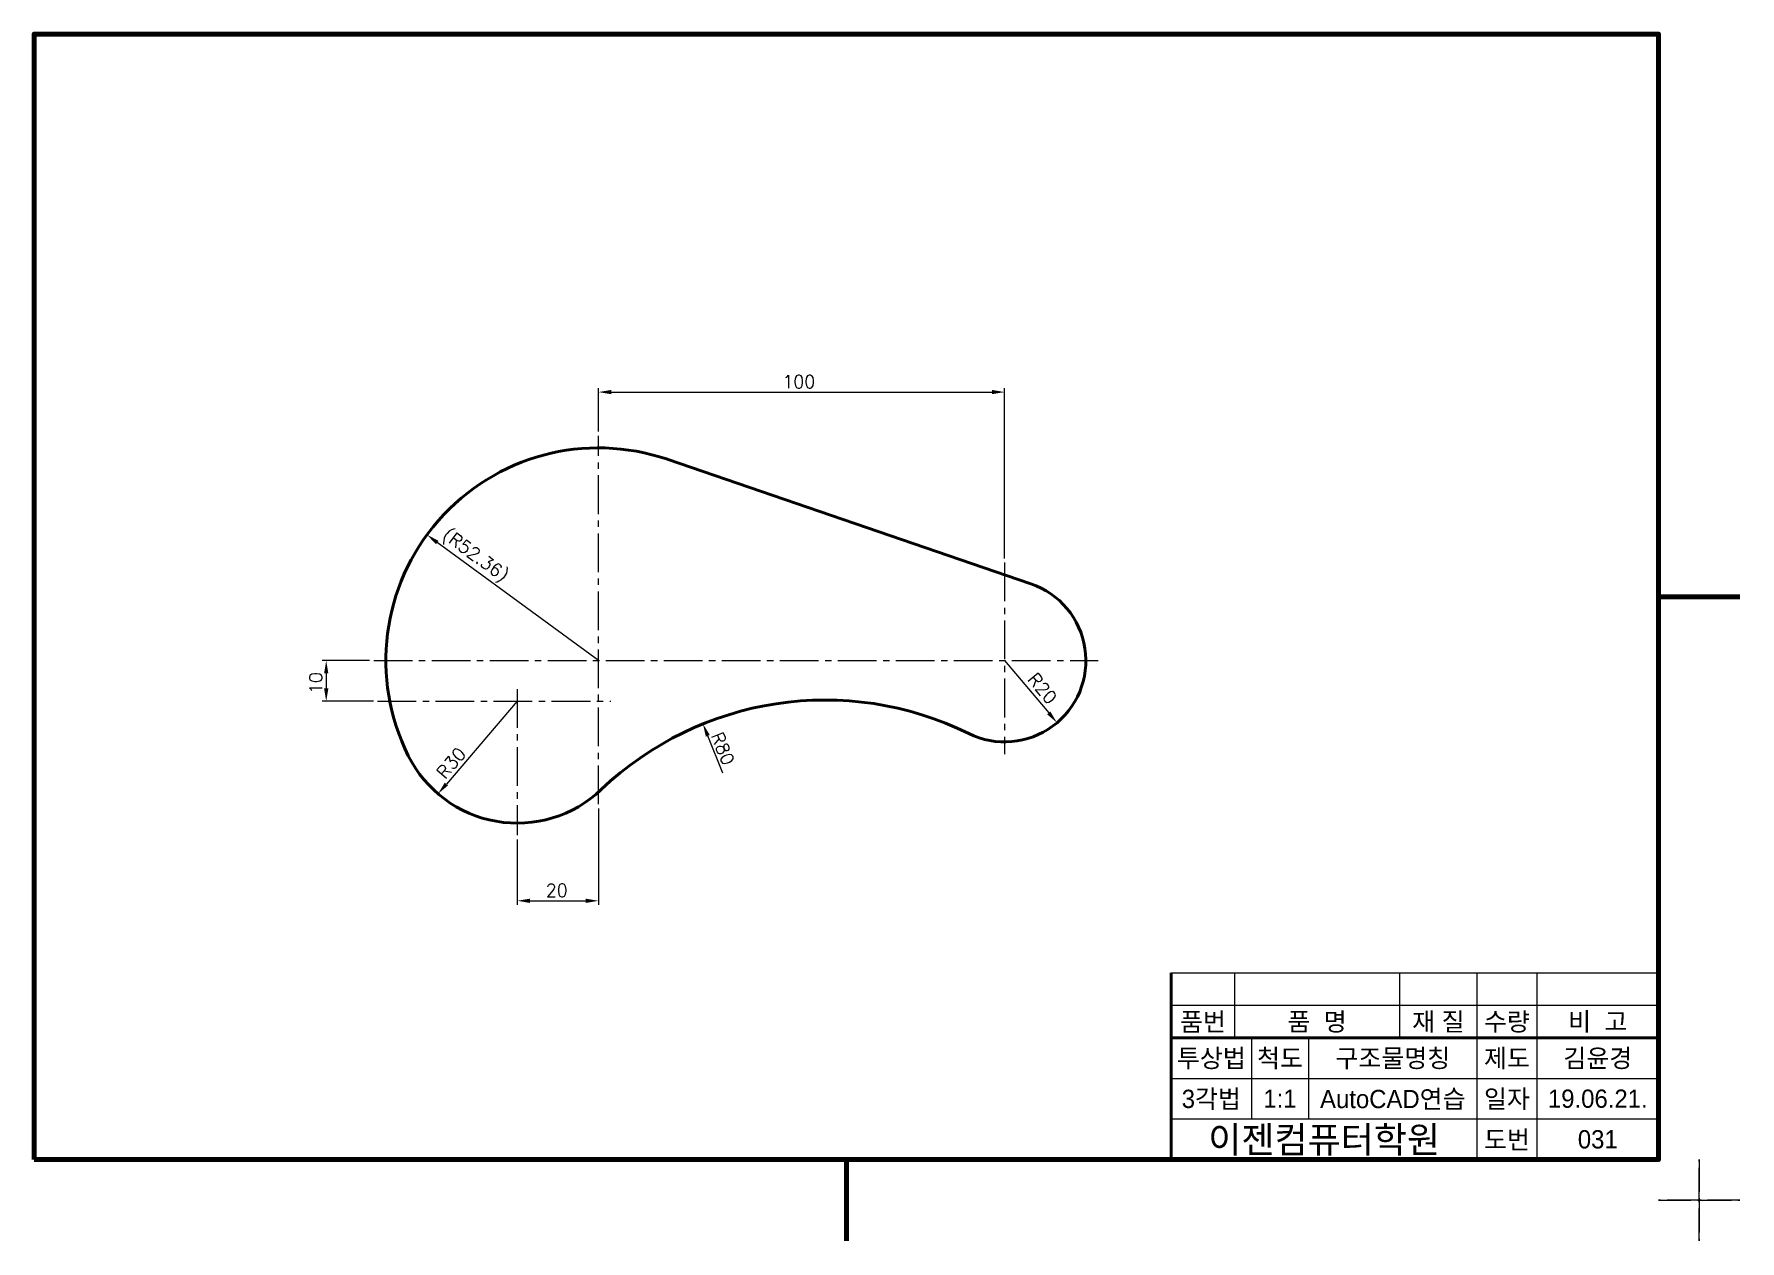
# Model space of a CAD drawing. Header units: millimetres. Extents: x 0 to 4210, y 0 to 2980.
# Drawn here: x 10 to 430, y 881 to 1178 of the extents above; entities that cross this region are included whole.
import ezdxf
from ezdxf.enums import TextEntityAlignment as Align

# ---------------------------------------------------------------- set-up
doc = ezdxf.new("R2010")
doc.units = ezdxf.units.MM
doc.linetypes.add('CENTER2', pattern=[28.575, 19.05, -3.175, 3.175, -3.175])
doc.linetypes.add('PHANTOM2', pattern=[31.75, 15.875, -3.175, 3.175, -3.175, 3.175, -3.175])
for name, color, linetype, lineweight in [('가는선', 1, 'Continuous', 13), ('구분선', 1, 'PHANTOM2', 13), ('문자', 2, 'Continuous', 20), ('외곽선', 4, 'Continuous', 70), ('외형선', 3, 'Continuous', 40), ('중심선', 1, 'CENTER2', 13), ('치수선', 1, 'Continuous', 13)]:
    doc.layers.add(name, color=color, linetype=linetype, lineweight=lineweight)
doc.styles.get("Standard").update_dxf_attribs({"font": 'romans.shx'})
doc.styles.add('한글', font='')
doc.styles.get('한글').set_extended_font_data('Gulim')

msp = doc.modelspace()

# ---------------------------------------------------------------- texts
at = {"layer": '문자', "ltscale": 0.5}
for s, p in [('100', (194.24, 1090.9)), ('20', (135.97, 965.7))]:
    msp.add_text(s, height=3.15, dxfattribs=at).set_placement(p)
for s, rotation, p in [('(R52.36)', 323.7723, (110.26, 1054.12)), ('R20', 310.1524, (254.43, 1019.09)), ('10', 90, (80.92, 1015.59)), ('R80', 292.0928, (176.57, 1005.39)), ('R30', 49.4228, (111.22, 994.47))]:
    msp.add_text(s, height=3.15, rotation=rotation, dxfattribs=at).set_placement(p)
at = {"layer": '문자', "ltscale": 0.5, "style": '한글'}
for s, height, p in [('품번', 4.5, (297.79, 935)), ('품  명', 4.5, (325.9, 935)), ('재 질', 4.5, (355.75, 935)), ('수량', 4.5, (372.64, 935)), ('비  고', 4.5, (395.01, 935)), ('투상법', 4.5, (299.86, 926)), ('척도', 4.5, (316.76, 926)), ('구조물명칭', 4.5, (344.54, 926)), ('제도', 4.5, (372.64, 926)), ('김윤경', 4.5, (395.01, 926)), ('3각법', 4.5, (299.86, 916)), ('1:1', 4.5, (316.76, 916)), ('AutoCAD연습', 4.5, (344.54, 916)), ('일자', 4.5, (372.64, 916)), ('19.06.21.', 4.5, (395.01, 916)), ('이젠컴퓨터학원', 6.5, (327.64, 906)), ('도번', 4.5, (372.64, 906)), ('031', 4.5, (395.01, 906))]:
    msp.add_text(s, height=height, dxfattribs=at).set_placement(p, align=Align.MIDDLE)

# ---------------------------------------------------------------- linework, layer by layer
at = {"layer": '가는선', "ltscale": 0.5}
for p, q in [((290, 947), (410, 947)), ((305.58, 947), (305.58, 931)), ((346.22, 947), (346.22, 931)), ((365.27, 947), (365.27, 901)), ((380.01, 947), (380.01, 901)), ((290, 939), (410, 939)), ((309.73, 931), (309.73, 911)), ((323.8, 931), (323.8, 911)), ((290, 921), (410, 921)), ((290, 911), (410, 911))]:
    msp.add_line(p, q, dxfattribs=at)
at = {"layer": '구분선', "ltscale": 0.5}
for points in [[(410, 891), (420, 891), (420, 901)], [(410, 891), (420, 891), (420, 901)], [(420, 901), (420, 891), (430, 891)], [(420, 901), (420, 891), (430, 891)], [(420, 901), (420, 891), (430, 891)], [(420, 901), (420, 891), (430, 891)], [(420, 881), (420, 891), (410, 891)], [(430, 891), (420, 891), (420, 881)], [(430, 891), (420, 891), (420, 881)]]:
    msp.add_lwpolyline(points, dxfattribs=at)
at = {"layer": '외곽선', "ltscale": 0.5}
for p, q in [((410, 1039.5), (420, 1039.5)), ((430, 1039.5), (420, 1039.5)), ((430, 1039.5), (420, 1039.5)), ((410, 901), (410, 947)), ((210, 901), (210, 891)), ((210, 901), (210, 891)), ((210, 891), (210, 881))]:
    msp.add_line(p, q, dxfattribs=at)
msp.add_lwpolyline([(10, 901), (410, 901), (410, 1178), (10, 1178)], close=True, dxfattribs=at)
at = {"layer": '외형선', "ltscale": 0.5}
for p, q in [((165.91, 1073.35), (255.44, 1042.73)), ((290, 947), (290, 939)), ((290, 939), (290, 931)), ((290, 931), (410, 931)), ((290, 931), (290, 911)), ((290, 911), (290, 901))]:
    msp.add_line(p, q, dxfattribs=at)
for centre, radius, start, end in [((148.97, 1023.81), 52.36, 71.1188, 206.5651), ((248.97, 1023.81), 20, 243.7741, 71.1188), ((204.78, 934.11), 80, 63.7741, 133.5645), ((128.97, 1013.81), 30, 206.5651, 313.5645)]:
    msp.add_arc(centre, radius, start, end, dxfattribs=at)
at = {"layer": '중심선', "ltscale": 0.5}
for p, q in [((148.97, 988.45), (148.97, 1079.17)), ((248.97, 1047.95), (248.97, 1000.81)), ((93.61, 1023.81), (271.97, 1023.81)), ((128.97, 1016.81), (128.97, 980.81)), ((94.57, 1013.81), (151.97, 1013.81))]:
    msp.add_line(p, q, dxfattribs=at)
at = {"layer": '치수선', "ltscale": 0.5}
for p, q in [((148.97, 1080.17), (148.97, 1090.9)), ((152.12, 1089.9), (245.82, 1089.9)), ((248.97, 1048.95), (248.97, 1090.9)), ((148.97, 1023.81), (109.27, 1052.89)), ((92.61, 1023.81), (80.92, 1023.81)), ((81.92, 1020.66), (81.92, 1016.96)), ((248.97, 1023.81), (259.83, 1010.93)), ((93.57, 1013.81), (80.92, 1013.81)), ((128.97, 1013.81), (111.5, 993.42)), ((179.59, 996.14), (175.87, 1005.31)), ((148.97, 987.45), (148.97, 963.7)), ((128.97, 979.81), (128.97, 963.7)), ((132.12, 964.7), (145.82, 964.7))]:
    msp.add_line(p, q, dxfattribs=at)
for points in [[(152.12, 1090.43), (152.12, 1089.38), (148.97, 1089.9)], [(245.82, 1090.43), (245.82, 1089.38), (248.97, 1089.9)], [(109.58, 1053.32), (108.96, 1052.47), (106.73, 1054.76)], [(81.4, 1020.66), (82.45, 1020.66), (81.92, 1023.81)], [(81.4, 1016.96), (82.45, 1016.96), (81.92, 1013.81)], [(176.36, 1005.51), (175.39, 1005.11), (174.69, 1008.23)], [(260.23, 1011.27), (259.43, 1010.59), (261.86, 1008.52)], [(111.1, 993.76), (111.9, 993.08), (109.45, 991.02)], [(132.12, 965.22), (132.12, 964.17), (128.97, 964.7)], [(145.82, 965.22), (145.82, 964.17), (148.97, 964.7)]]:
    msp.add_solid(points, dxfattribs=at)

msp.set_redraw_order([(e.dxf.handle, doc.entitydb.next_handle()) for e in msp.query("TEXT MTEXT ATTDEF DIMENSION ARC_DIMENSION")])  # texts and dimensions are drawn at this point

doc.saveas('drawing.dxf')
